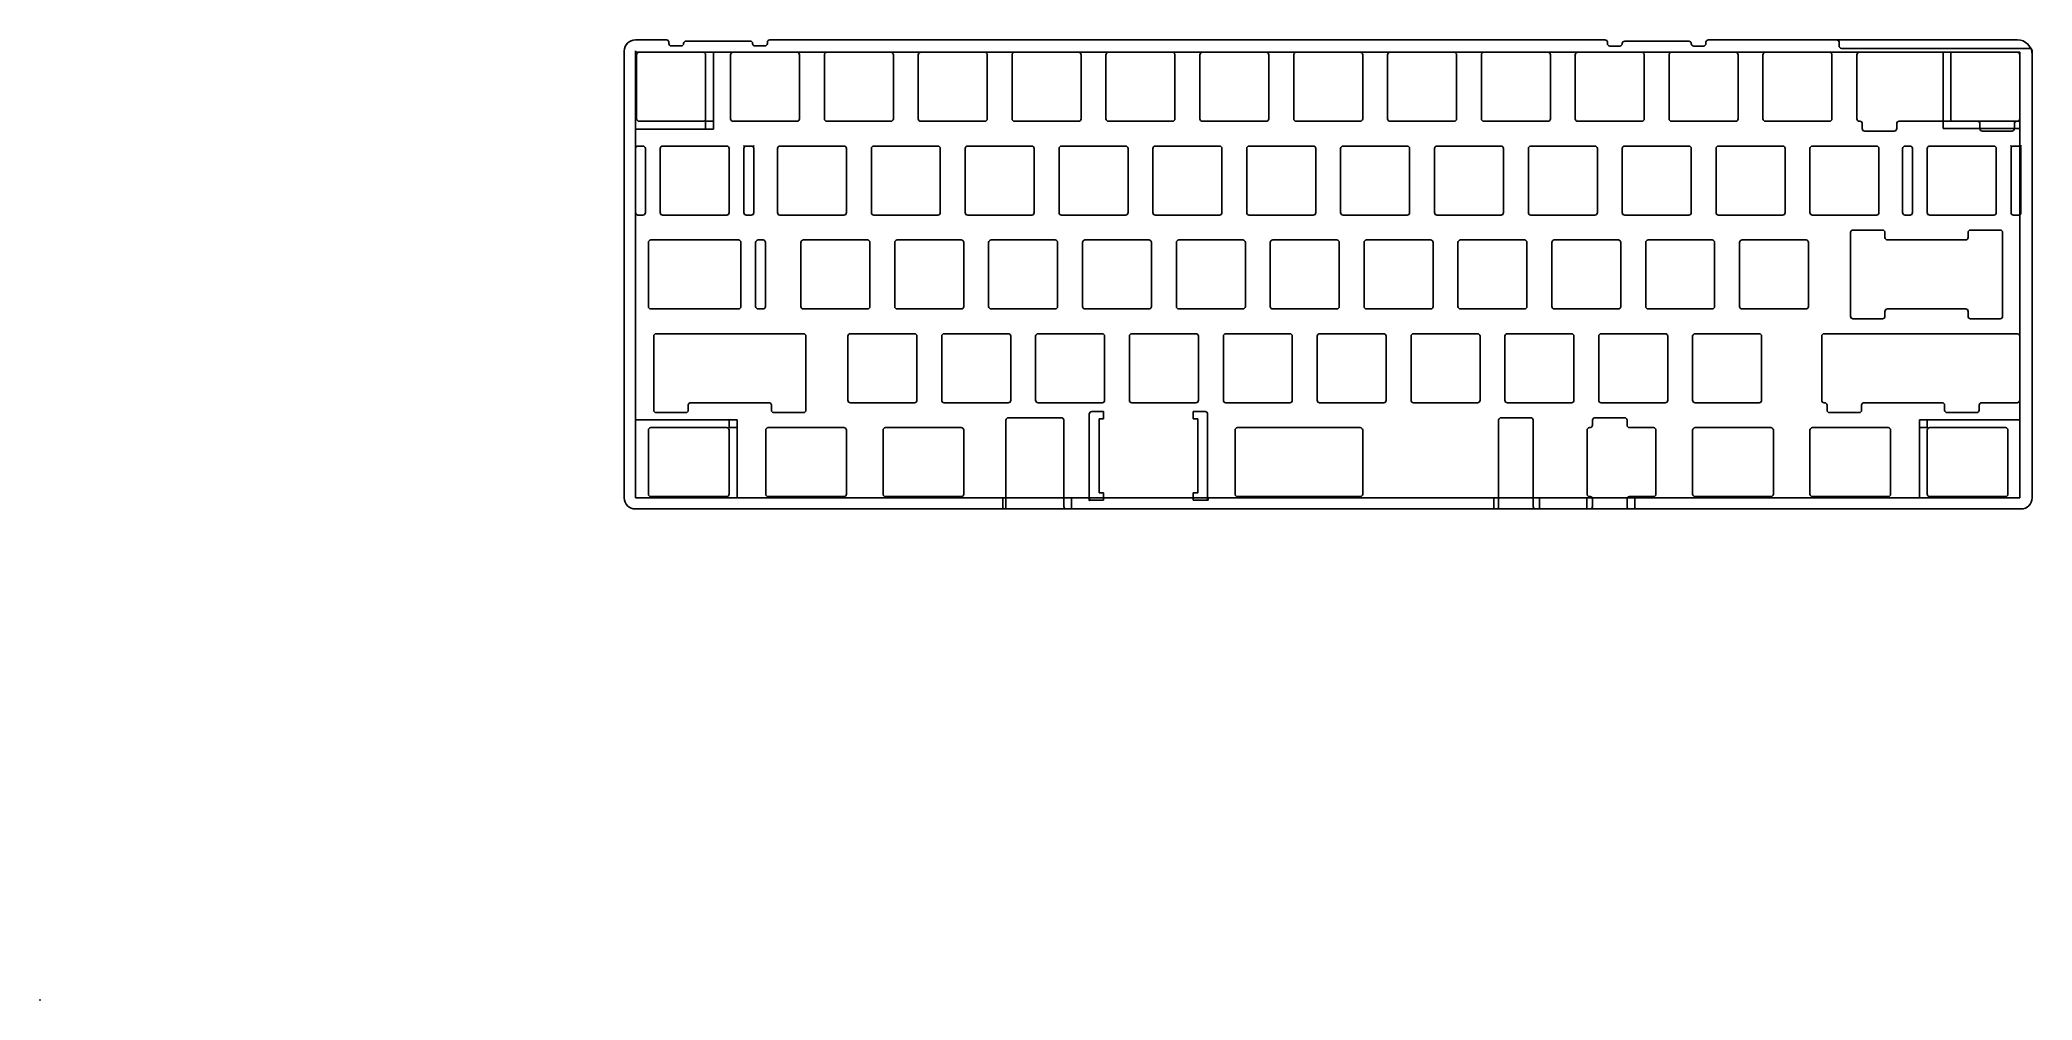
# Model space of a CAD drawing. Header units: centimetres. Extents: x 0 to 40.4, y 0 to 19.5.
import ezdxf

# ---------------------------------------------------------------- set-up
doc = ezdxf.new("R2010")
doc.units = ezdxf.units.CM
doc.header["$MEASUREMENT"] = 0
doc.layers.add('frowner_bakeneko_plate_PLATELESS v1_0', color=7, linetype='Continuous')
doc.layers.add('frowner_bakeneko_plate_PLATELESS v1_Sketch2', color=7, linetype='Continuous')

msp = doc.modelspace()

# ---------------------------------------------------------------- linework, layer by layer
at = {"layer": 'frowner_bakeneko_plate_PLATELESS v1_0'}
for p, q in [((12.086, 19.497), (12.716, 19.497)), ((12.766, 19.447), (12.766, 19.422)), ((14.416, 19.472), (13.116, 19.472)), ((14.766, 19.447), (14.766, 19.422)), ((31.766, 19.497), (14.816, 19.497)), ((31.816, 19.421), (31.816, 19.447)), ((32.116, 19.42), (32.116, 19.421)), ((32.816, 19.47), (32.166, 19.47)), ((32.816, 19.47), (33.466, 19.47)), ((33.516, 19.42), (33.516, 19.421)), ((33.816, 19.421), (33.816, 19.447)), ((36.466, 19.497), (33.866, 19.497)), ((36.516, 19.447), (36.516, 19.374)), ((11.861, 19.272), (11.861, 10.197)), ((12.113, 17.894), (12.113, 19.194)), ((12.163, 19.244), (13.463, 19.244)), ((12.816, 19.372), (13.016, 19.372)), ((13.513, 19.194), (13.513, 17.894)), ((14.018, 17.894), (14.018, 19.194)), ((14.068, 19.244), (15.368, 19.244)), ((14.716, 19.372), (14.516, 19.372)), ((15.418, 19.194), (15.418, 17.894)), ((15.923, 17.894), (15.923, 19.194)), ((15.973, 19.244), (17.273, 19.244)), ((17.323, 19.194), (17.323, 17.894)), ((17.828, 17.894), (17.828, 19.194)), ((17.878, 19.244), (19.178, 19.244)), ((19.228, 19.194), (19.228, 17.894)), ((19.733, 17.894), (19.733, 19.194)), ((19.783, 19.244), (21.083, 19.244)), ((21.133, 19.194), (21.133, 17.894)), ((21.638, 17.894), (21.638, 19.194)), ((21.688, 19.244), (22.988, 19.244)), ((23.038, 19.194), (23.038, 17.894)), ((23.543, 17.894), (23.543, 19.194)), ((23.593, 19.244), (24.893, 19.244)), ((24.943, 19.194), (24.943, 17.894)), ((25.448, 17.894), (25.448, 19.194)), ((25.498, 19.244), (26.798, 19.244)), ((26.848, 19.194), (26.848, 17.894)), ((27.353, 17.894), (27.353, 19.194)), ((27.403, 19.244), (28.703, 19.244)), ((28.753, 19.194), (28.753, 17.894)), ((29.258, 17.894), (29.258, 19.194)), ((29.308, 19.244), (30.608, 19.244)), ((30.658, 19.194), (30.658, 17.894)), ((31.163, 17.894), (31.163, 19.194)), ((31.213, 19.244), (32.513, 19.244)), ((32.066, 19.371), (31.866, 19.371)), ((32.563, 19.194), (32.563, 17.894)), ((33.068, 19.194), (33.068, 17.894)), ((34.418, 19.244), (33.118, 19.244)), ((33.566, 19.371), (33.766, 19.371)), ((34.468, 17.894), (34.468, 19.194)), ((34.973, 17.894), (34.973, 19.194)), ((35.023, 19.244), (36.323, 19.244)), ((36.373, 19.194), (36.373, 17.894)), ((36.566, 19.324), (40.386, 19.324)), ((36.878, 17.894), (36.878, 19.194)), ((36.928, 19.244), (40.133, 19.244)), ((40.183, 19.194), (40.183, 17.894)), ((40.436, 19.272), (40.436, 19.274)), ((40.436, 19.272), (40.436, 10.197)), ((13.463, 17.844), (12.163, 17.844)), ((15.368, 17.844), (14.068, 17.844)), ((17.273, 17.844), (15.973, 17.844)), ((19.178, 17.844), (17.878, 17.844)), ((21.083, 17.844), (19.783, 17.844)), ((22.988, 17.844), (21.688, 17.844)), ((24.893, 17.844), (23.593, 17.844)), ((26.798, 17.844), (25.498, 17.844)), ((28.703, 17.844), (27.403, 17.844)), ((30.608, 17.844), (29.308, 17.844)), ((32.513, 17.844), (31.213, 17.844)), ((33.118, 17.844), (34.418, 17.844)), ((36.323, 17.844), (35.023, 17.844)), ((36.937, 17.844), (36.928, 17.844)), ((36.987, 17.694), (36.987, 17.794)), ((37.687, 17.794), (37.687, 17.694)), ((39.325, 17.844), (37.737, 17.844)), ((39.375, 17.694), (39.375, 17.794)), ((40.075, 17.794), (40.075, 17.694)), ((40.133, 17.844), (40.125, 17.844)), ((37.637, 17.644), (37.037, 17.644)), ((40.025, 17.644), (39.425, 17.644)), ((12.09, 17.289), (12.09, 15.989)), ((12.24, 17.339), (12.14, 17.339)), ((12.29, 15.989), (12.29, 17.289)), ((12.59, 15.989), (12.59, 17.289)), ((12.64, 17.339), (13.94, 17.339)), ((13.99, 17.289), (13.99, 15.989)), ((14.29, 15.989), (14.29, 17.289)), ((14.34, 17.339), (14.44, 17.339)), ((14.49, 17.289), (14.49, 15.989)), ((14.971, 17.289), (14.971, 15.989)), ((16.321, 17.339), (15.021, 17.339)), ((16.371, 15.989), (16.371, 17.289)), ((16.876, 15.989), (16.876, 17.289)), ((16.926, 17.339), (18.226, 17.339)), ((18.276, 17.289), (18.276, 15.989)), ((18.781, 15.989), (18.781, 17.289)), ((18.831, 17.339), (20.131, 17.339)), ((20.181, 17.289), (20.181, 15.989)), ((20.686, 17.289), (20.686, 15.989)), ((22.036, 17.339), (20.736, 17.339)), ((22.086, 15.989), (22.086, 17.289)), ((22.591, 15.989), (22.591, 17.289)), ((22.641, 17.339), (23.941, 17.339)), ((23.991, 17.289), (23.991, 15.989)), ((24.496, 17.289), (24.496, 15.989)), ((25.846, 17.339), (24.546, 17.339)), ((25.896, 15.989), (25.896, 17.289)), ((26.401, 15.989), (26.401, 17.289)), ((26.451, 17.339), (27.751, 17.339)), ((27.801, 17.289), (27.801, 15.989)), ((28.306, 17.289), (28.306, 15.989)), ((29.656, 17.339), (28.356, 17.339)), ((29.706, 15.989), (29.706, 17.289)), ((30.211, 15.989), (30.211, 17.289)), ((30.261, 17.339), (31.561, 17.339)), ((31.611, 17.289), (31.611, 15.989)), ((32.116, 17.289), (32.116, 15.989)), ((33.466, 17.339), (32.166, 17.339)), ((33.516, 15.989), (33.516, 17.289)), ((34.021, 15.989), (34.021, 17.289)), ((34.071, 17.339), (35.371, 17.339)), ((35.421, 17.289), (35.421, 15.989)), ((35.926, 15.989), (35.926, 17.289)), ((35.976, 17.339), (37.276, 17.339)), ((37.326, 17.289), (37.326, 15.989)), ((37.807, 17.289), (37.807, 15.989)), ((37.957, 17.339), (37.857, 17.339)), ((38.007, 15.989), (38.007, 17.289)), ((38.307, 15.989), (38.307, 17.289)), ((38.357, 17.339), (39.657, 17.339)), ((39.707, 17.289), (39.707, 15.989)), ((40.007, 15.989), (40.007, 17.289)), ((40.057, 17.339), (40.157, 17.339)), ((40.207, 17.289), (40.207, 15.989)), ((12.14, 15.939), (12.24, 15.939)), ((13.94, 15.939), (12.64, 15.939)), ((14.44, 15.939), (14.34, 15.939)), ((15.021, 15.939), (16.321, 15.939)), ((18.226, 15.939), (16.926, 15.939)), ((20.131, 15.939), (18.831, 15.939)), ((20.736, 15.939), (22.036, 15.939)), ((23.941, 15.939), (22.641, 15.939)), ((24.546, 15.939), (25.846, 15.939)), ((27.751, 15.939), (26.451, 15.939)), ((28.356, 15.939), (29.656, 15.939)), ((31.561, 15.939), (30.261, 15.939)), ((32.166, 15.939), (33.466, 15.939)), ((35.371, 15.939), (34.071, 15.939)), ((37.276, 15.939), (35.976, 15.939)), ((37.857, 15.939), (37.957, 15.939)), ((39.657, 15.939), (38.357, 15.939)), ((40.157, 15.939), (40.057, 15.939)), ((12.351, 14.084), (12.351, 15.384)), ((12.401, 15.434), (14.178, 15.434)), ((14.228, 15.384), (14.228, 14.084)), ((14.528, 14.084), (14.528, 15.384)), ((14.578, 15.434), (14.678, 15.434)), ((14.728, 15.384), (14.728, 14.084)), ((15.447, 14.084), (15.447, 15.384)), ((15.497, 15.434), (16.797, 15.434)), ((16.847, 15.384), (16.847, 14.084)), ((17.352, 14.084), (17.352, 15.384)), ((17.402, 15.434), (18.702, 15.434)), ((18.752, 15.384), (18.752, 14.084)), ((19.257, 14.084), (19.257, 15.384)), ((19.307, 15.434), (20.607, 15.434)), ((20.657, 15.384), (20.657, 14.084)), ((21.162, 14.084), (21.162, 15.384)), ((21.212, 15.434), (22.512, 15.434)), ((22.562, 15.384), (22.562, 14.084)), ((23.067, 14.084), (23.067, 15.384)), ((23.117, 15.434), (24.417, 15.434)), ((24.467, 15.384), (24.467, 14.084)), ((24.972, 15.384), (24.972, 14.084)), ((26.322, 15.434), (25.022, 15.434)), ((26.372, 14.084), (26.372, 15.384)), ((26.877, 15.384), (26.877, 14.084)), ((28.227, 15.434), (26.927, 15.434)), ((28.277, 14.084), (28.277, 15.384)), ((28.782, 14.084), (28.782, 15.384)), ((28.832, 15.434), (30.132, 15.434)), ((30.182, 15.384), (30.182, 14.084)), ((30.687, 14.084), (30.687, 15.384)), ((30.737, 15.434), (32.037, 15.434)), ((32.087, 15.384), (32.087, 14.084)), ((32.592, 14.084), (32.592, 15.384)), ((32.642, 15.434), (33.942, 15.434)), ((33.992, 15.384), (33.992, 14.084)), ((34.497, 14.084), (34.497, 15.384)), ((34.547, 15.434), (35.847, 15.434)), ((35.897, 15.384), (35.897, 14.084)), ((36.749, 13.884), (36.749, 15.584)), ((36.799, 15.634), (37.399, 15.634)), ((37.449, 15.584), (37.449, 15.484)), ((37.499, 15.434), (39.086, 15.434)), ((39.136, 15.484), (39.136, 15.584)), ((39.186, 15.634), (39.786, 15.634)), ((39.836, 15.584), (39.836, 13.884)), ((14.178, 14.034), (12.401, 14.034)), ((14.678, 14.034), (14.578, 14.034)), ((16.797, 14.034), (15.497, 14.034)), ((18.702, 14.034), (17.402, 14.034)), ((20.607, 14.034), (19.307, 14.034)), ((22.512, 14.034), (21.212, 14.034)), ((24.417, 14.034), (23.117, 14.034)), ((25.022, 14.034), (26.322, 14.034)), ((26.927, 14.034), (28.227, 14.034)), ((30.132, 14.034), (28.832, 14.034)), ((32.037, 14.034), (30.737, 14.034)), ((33.942, 14.034), (32.642, 14.034)), ((35.847, 14.034), (34.547, 14.034)), ((37.399, 13.834), (36.799, 13.834)), ((37.449, 13.984), (37.449, 13.884)), ((39.086, 14.034), (37.499, 14.034)), ((39.136, 13.884), (39.136, 13.984)), ((39.786, 13.834), (39.186, 13.834)), ((12.46, 13.479), (12.46, 11.979)), ((15.498, 13.529), (12.51, 13.529)), ((15.548, 11.979), (15.548, 13.479)), ((16.4, 12.179), (16.4, 13.479)), ((16.45, 13.529), (17.75, 13.529)), ((17.8, 13.479), (17.8, 12.179)), ((18.305, 13.479), (18.305, 12.179)), ((19.655, 13.529), (18.355, 13.529)), ((19.705, 12.179), (19.705, 13.479)), ((20.21, 12.179), (20.21, 13.479)), ((20.26, 13.529), (21.56, 13.529)), ((21.61, 13.479), (21.61, 12.179)), ((22.115, 12.179), (22.115, 13.479)), ((22.165, 13.529), (23.465, 13.529)), ((23.515, 13.479), (23.515, 12.179)), ((24.02, 12.179), (24.02, 13.479)), ((24.07, 13.529), (25.37, 13.529)), ((25.42, 13.479), (25.42, 12.179)), ((25.925, 12.179), (25.925, 13.479)), ((25.975, 13.529), (27.275, 13.529)), ((27.325, 13.479), (27.325, 12.179)), ((27.83, 13.479), (27.83, 12.179)), ((29.18, 13.529), (27.88, 13.529)), ((29.23, 12.179), (29.23, 13.479)), ((29.735, 12.179), (29.735, 13.479)), ((29.785, 13.529), (31.085, 13.529)), ((31.135, 13.479), (31.135, 12.179)), ((31.64, 12.179), (31.64, 13.479)), ((31.69, 13.529), (32.99, 13.529)), ((33.04, 13.479), (33.04, 12.179)), ((33.545, 13.479), (33.545, 12.179)), ((34.895, 13.529), (33.595, 13.529)), ((34.945, 12.179), (34.945, 13.479)), ((36.164, 12.179), (36.164, 13.479)), ((36.214, 13.529), (40.133, 13.529)), ((40.183, 13.479), (40.183, 12.179)), ((12.51, 11.929), (13.11, 11.929)), ((13.16, 11.979), (13.16, 12.079)), ((13.21, 12.129), (14.798, 12.129)), ((14.848, 12.079), (14.848, 11.979)), ((14.898, 11.929), (15.498, 11.929)), ((17.75, 12.129), (16.45, 12.129)), ((18.355, 12.129), (19.655, 12.129)), ((19.608, 10.374), (19.608, 11.774)), ((20.733, 11.824), (19.658, 11.824)), ((21.56, 12.129), (20.26, 12.129)), ((20.783, 10.374), (20.783, 11.774)), ((21.3, 11.9), (21.3, 11.8)), ((21.3, 11.8), (21.3, 10.3)), ((21.5, 11.95), (21.35, 11.95)), ((21.5, 11.95), (21.55, 11.95)), ((21.55, 11.8), (21.5, 11.8)), ((21.5, 10.3), (21.5, 11.8)), ((21.5, 10.3), (21.5, 11.8)), ((21.55, 11.95), (21.59, 11.95)), ((21.59, 11.8), (21.55, 11.8)), ((21.55, 11.8), (21.55, 11.8)), ((21.59, 11.95), (21.59, 11.8)), ((23.465, 12.129), (22.165, 12.129)), ((23.41, 11.95), (23.41, 11.8)), ((23.45, 11.95), (23.41, 11.95)), ((23.41, 11.8), (23.45, 11.8)), ((23.5, 11.95), (23.45, 11.95)), ((23.45, 11.8), (23.5, 11.8)), ((23.5, 11.95), (23.65, 11.95)), ((23.5, 10.3), (23.5, 11.8)), ((23.5, 11.8), (23.5, 10.3)), ((23.7, 11.9), (23.7, 11.8)), ((23.7, 11.8), (23.7, 10.3)), ((25.37, 12.129), (24.07, 12.129)), ((27.275, 12.129), (25.975, 12.129)), ((27.88, 12.129), (29.18, 12.129)), ((29.608, 10.374), (29.608, 11.774)), ((30.258, 11.824), (29.658, 11.824)), ((31.085, 12.129), (29.785, 12.129)), ((30.308, 10.374), (30.308, 11.774)), ((31.513, 11.674), (31.513, 11.774)), ((32.163, 11.824), (31.563, 11.824)), ((32.99, 12.129), (31.69, 12.129)), ((32.213, 11.674), (32.213, 11.774)), ((33.595, 12.129), (34.895, 12.129)), ((36.223, 12.129), (36.214, 12.129)), ((36.273, 11.979), (36.273, 12.079)), ((36.923, 11.929), (36.323, 11.929)), ((36.973, 12.079), (36.973, 11.979)), ((38.61, 12.129), (37.023, 12.129)), ((38.66, 11.979), (38.66, 12.079)), ((39.31, 11.929), (38.71, 11.929)), ((39.36, 12.079), (39.36, 11.979)), ((40.133, 12.129), (39.41, 12.129)), ((12.351, 10.274), (12.351, 11.574)), ((12.401, 11.624), (13.94, 11.624)), ((13.99, 11.574), (13.99, 10.274)), ((14.733, 10.274), (14.733, 11.574)), ((14.783, 11.624), (16.321, 11.624)), ((16.371, 11.574), (16.371, 10.274)), ((17.114, 10.274), (17.114, 11.574)), ((17.164, 11.624), (18.702, 11.624)), ((18.752, 11.574), (18.752, 10.274)), ((24.258, 10.274), (24.258, 11.574)), ((24.308, 11.624), (26.798, 11.624)), ((26.848, 11.574), (26.848, 10.274)), ((31.401, 11.574), (31.401, 10.274)), ((31.451, 11.624), (31.463, 11.624)), ((32.263, 11.624), (32.751, 11.624)), ((32.801, 11.574), (32.801, 10.274)), ((33.545, 10.274), (33.545, 11.574)), ((33.595, 11.624), (35.133, 11.624)), ((35.183, 11.574), (35.183, 10.274)), ((35.926, 11.574), (35.926, 10.274)), ((37.514, 11.624), (35.976, 11.624)), ((37.564, 10.274), (37.564, 11.574)), ((38.307, 10.274), (38.307, 11.574)), ((38.357, 11.624), (39.895, 11.624)), ((39.945, 11.574), (39.945, 10.274)), ((13.94, 10.224), (12.401, 10.224)), ((16.321, 10.224), (14.783, 10.224)), ((18.702, 10.224), (17.164, 10.224)), ((19.608, 10.374), (19.608, 10.022)), ((20.783, 10.374), (20.783, 10.022)), ((21.3, 10.2), (21.3, 10.3)), ((21.5, 10.15), (21.35, 10.15)), ((21.55, 10.3), (21.5, 10.3)), ((21.5, 10.15), (21.55, 10.15)), ((21.55, 10.3), (21.59, 10.3)), ((21.59, 10.15), (21.55, 10.15)), ((21.59, 10.3), (21.59, 10.15)), ((23.45, 10.3), (23.41, 10.3)), ((23.41, 10.3), (23.41, 10.15)), ((23.41, 10.15), (23.45, 10.15)), ((23.5, 10.3), (23.45, 10.3)), ((23.5, 10.15), (23.45, 10.15)), ((23.5, 10.15), (23.65, 10.15)), ((23.7, 10.2), (23.7, 10.3)), ((26.798, 10.224), (24.308, 10.224)), ((29.608, 10.374), (29.608, 10.022)), ((30.308, 10.374), (30.308, 10.022)), ((31.451, 10.224), (31.463, 10.224)), ((31.513, 10.174), (31.513, 10.022)), ((32.213, 10.022), (32.213, 10.174)), ((32.263, 10.224), (32.751, 10.224)), ((35.133, 10.224), (33.595, 10.224)), ((35.976, 10.224), (37.514, 10.224)), ((39.895, 10.224), (38.357, 10.224)), ((12.086, 9.972), (19.558, 9.972)), ((20.833, 9.972), (29.558, 9.972)), ((30.358, 9.972), (31.351, 9.972)), ((31.351, 9.972), (31.463, 9.972)), ((32.263, 9.972), (32.851, 9.972)), ((32.851, 9.972), (40.211, 9.972))]:
    msp.add_line(p, q, dxfattribs=at)
for centre, radius, start, end in [((12.086, 19.272), 0.225, 90, 180), ((12.716, 19.447), 0.05, 0, 90), ((12.816, 19.422), 0.05, 180, 270), ((13.016, 19.422), 0.05, 270, 0), ((13.116, 19.422), 0.05, 90, 180), ((14.416, 19.422), 0.05, 0, 90), ((14.516, 19.422), 0.05, 180, 270), ((14.716, 19.422), 0.05, 270, 0), ((14.816, 19.447), 0.05, 90, 180), ((31.766, 19.447), 0.05, 360, 90), ((31.866, 19.421), 0.05, 180, 270), ((32.066, 19.421), 0.05, 270, 0), ((32.166, 19.42), 0.05, 90, 180), ((33.466, 19.42), 0.05, 360, 90), ((33.566, 19.421), 0.05, 180, 270), ((33.766, 19.421), 0.05, 270, 0), ((33.866, 19.447), 0.05, 90, 180), ((36.466, 19.447), 0.05, 360, 90), ((33.118, 19.194), 0.05, 90, 180), ((34.418, 19.194), 0.05, 0, 90), ((36.566, 19.374), 0.05, 180, 270), ((40.386, 19.274), 0.05, 360, 90), ((33.118, 17.894), 0.05, 180, 270), ((34.418, 17.894), 0.05, 270, 360), ((36.937, 17.794), 0.05, 0, 90), ((37.737, 17.794), 0.05, 90, 180), ((39.325, 17.794), 0.05, 360, 90), ((40.125, 17.794), 0.05, 90, 180), ((12.14, 17.289), 0.05, 90, 180), ((12.24, 17.289), 0.05, 0, 90), ((14.34, 17.289), 0.05, 90, 180), ((14.44, 17.289), 0.05, 0, 90), ((15.021, 17.289), 0.05, 90, 180), ((16.321, 17.289), 0.05, 360, 90), ((20.736, 17.289), 0.05, 90, 180), ((22.036, 17.289), 0.05, 360, 90), ((24.546, 17.289), 0.05, 90, 180), ((25.846, 17.289), 0.05, 360, 90), ((28.356, 17.289), 0.05, 90, 180), ((29.656, 17.289), 0.05, 360, 90), ((32.166, 17.289), 0.05, 90, 180), ((33.466, 17.289), 0.05, 0, 90), ((37.857, 17.289), 0.05, 90, 180), ((37.957, 17.289), 0.05, 360, 90), ((40.057, 17.289), 0.05, 90, 180), ((40.157, 17.289), 0.05, 360, 90), ((12.14, 15.989), 0.05, 180, 270), ((12.24, 15.989), 0.05, 270, 360), ((14.34, 15.989), 0.05, 180, 270), ((14.44, 15.989), 0.05, 270, 360), ((15.021, 15.989), 0.05, 180, 270), ((16.321, 15.989), 0.05, 270, 360), ((20.736, 15.989), 0.05, 180, 270), ((22.036, 15.989), 0.05, 270, 360), ((24.546, 15.989), 0.05, 180, 270), ((25.846, 15.989), 0.05, 270, 360), ((28.356, 15.989), 0.05, 180, 270), ((29.656, 15.989), 0.05, 270, 0), ((32.166, 15.989), 0.05, 180, 270), ((33.466, 15.989), 0.05, 270, 0), ((37.857, 15.989), 0.05, 180, 270), ((37.957, 15.989), 0.05, 270, 0), ((40.057, 15.989), 0.05, 180, 270), ((40.157, 15.989), 0.05, 270, 0), ((14.578, 15.384), 0.05, 90, 180), ((14.678, 15.384), 0.05, 0, 90), ((25.022, 15.384), 0.05, 90, 180), ((26.322, 15.384), 0.05, 360, 90), ((26.927, 15.384), 0.05, 90, 180), ((28.227, 15.384), 0.05, 360, 90), ((37.499, 15.484), 0.05, 180, 270), ((39.086, 15.484), 0.05, 270, 0), ((14.578, 14.084), 0.05, 180, 270), ((14.678, 14.084), 0.05, 270, 360), ((25.022, 14.084), 0.05, 180, 270), ((26.322, 14.084), 0.05, 270, 360), ((26.927, 14.084), 0.05, 180, 270), ((28.227, 14.084), 0.05, 270, 360), ((37.499, 13.984), 0.05, 90, 180), ((39.086, 13.984), 0.05, 0, 90), ((12.51, 13.479), 0.05, 90, 180), ((15.498, 13.479), 0.05, 0, 90), ((18.355, 13.479), 0.05, 90, 180), ((19.655, 13.479), 0.05, 0, 90), ((27.88, 13.479), 0.05, 90, 180), ((29.18, 13.479), 0.05, 0, 90), ((33.595, 13.479), 0.05, 90, 180), ((34.895, 13.479), 0.05, 0, 90), ((18.355, 12.179), 0.05, 180, 270), ((19.655, 12.179), 0.05, 270, 0), ((27.88, 12.179), 0.05, 180, 270), ((29.18, 12.179), 0.05, 270, 360), ((33.595, 12.179), 0.05, 180, 270), ((34.895, 12.179), 0.05, 270, 0), ((12.51, 11.979), 0.05, 180, 270), ((13.11, 11.979), 0.05, 270, 0), ((14.898, 11.979), 0.05, 180, 270), ((15.498, 11.979), 0.05, 270, 0), ((19.658, 11.774), 0.05, 90, 180), ((20.733, 11.774), 0.05, 0, 90), ((21.35, 11.9), 0.05, 90, 180), ((23.65, 11.9), 0.05, 360, 90), ((29.658, 11.774), 0.05, 90, 180), ((30.258, 11.774), 0.05, 0, 90), ((31.563, 11.774), 0.05, 90, 180), ((32.163, 11.774), 0.05, 0, 90), ((36.223, 12.079), 0.05, 0, 90), ((37.023, 12.079), 0.05, 90, 180), ((38.61, 12.079), 0.05, 0, 90), ((39.41, 12.079), 0.05, 90, 180), ((31.451, 11.574), 0.05, 90, 180), ((31.463, 11.674), 0.05, 270, 0), ((32.263, 11.674), 0.05, 180, 270), ((32.751, 11.574), 0.05, 0, 90), ((35.976, 11.574), 0.05, 90, 180), ((37.514, 11.574), 0.05, 0, 90), ((12.086, 10.197), 0.225, 180, 270), ((21.35, 10.2), 0.05, 180, 270), ((23.65, 10.2), 0.05, 270, 0), ((31.451, 10.274), 0.05, 180, 270), ((31.463, 10.174), 0.05, 360, 90), ((32.263, 10.174), 0.05, 90, 180), ((32.751, 10.274), 0.05, 270, 0), ((35.976, 10.274), 0.05, 180, 270), ((37.514, 10.274), 0.05, 270, 0), ((40.211, 10.197), 0.225, 270, 0), ((19.558, 10.022), 0.05, 270, 0), ((20.833, 10.022), 0.05, 180, 270), ((29.558, 10.022), 0.05, 270, 0), ((30.358, 10.022), 0.05, 180, 270), ((31.463, 10.022), 0.05, 270, 0), ((32.263, 10.022), 0.05, 180, 270)]:
    msp.add_arc(centre, radius, start, end, dxfattribs=at)
at = {"layer": 'frowner_bakeneko_plate_PLATELESS v1_0', "extrusion": (0, 0, -1)}
for centre, start, end in [((-12.163, 19.194), 0, 90), ((-13.463, 19.194), 90, 180), ((-14.068, 19.194), 0, 90), ((-15.368, 19.194), 90, 180), ((-15.973, 19.194), 0, 90), ((-17.273, 19.194), 90, 180), ((-17.878, 19.194), 360, 90), ((-19.178, 19.194), 90, 180), ((-19.783, 19.194), 360, 90), ((-21.083, 19.194), 90, 180), ((-21.688, 19.194), 360, 90), ((-22.988, 19.194), 90, 180), ((-23.593, 19.194), 360, 90), ((-24.893, 19.194), 90, 180), ((-25.498, 19.194), 0, 90), ((-26.798, 19.194), 90, 180), ((-27.403, 19.194), 0, 90), ((-28.703, 19.194), 90, 180), ((-29.308, 19.194), 0, 90), ((-30.608, 19.194), 90, 180), ((-31.213, 19.194), 0, 90), ((-32.513, 19.194), 90, 180), ((-35.023, 19.194), 0, 90), ((-36.323, 19.194), 90, 180), ((-36.928, 19.194), 0, 90), ((-40.133, 19.194), 90, 180), ((-12.163, 17.894), 270, 360), ((-13.463, 17.894), 180, 270), ((-14.068, 17.894), 270, 0), ((-15.368, 17.894), 180, 270), ((-15.973, 17.894), 270, 0), ((-17.273, 17.894), 180, 270), ((-17.878, 17.894), 270, 360), ((-19.178, 17.894), 180, 270), ((-19.783, 17.894), 270, 360), ((-21.083, 17.894), 180, 270), ((-21.688, 17.894), 270, 360), ((-22.988, 17.894), 180, 270), ((-23.593, 17.894), 270, 360), ((-24.893, 17.894), 180, 270), ((-25.498, 17.894), 270, 0), ((-26.798, 17.894), 180, 270), ((-27.403, 17.894), 270, 0), ((-28.703, 17.894), 180, 270), ((-29.308, 17.894), 270, 0), ((-30.608, 17.894), 180, 270), ((-31.213, 17.894), 270, 0), ((-32.513, 17.894), 180, 270), ((-35.023, 17.894), 270, 360), ((-36.323, 17.894), 180, 270), ((-36.928, 17.894), 270, 360), ((-40.133, 17.894), 180, 270), ((-37.037, 17.694), 270, 0), ((-37.637, 17.694), 180, 270), ((-39.425, 17.694), 270, 0), ((-40.025, 17.694), 180, 270), ((-12.64, 17.289), 0, 90), ((-13.94, 17.289), 90, 180), ((-16.926, 17.289), 360, 90), ((-18.226, 17.289), 90, 180), ((-18.831, 17.289), 360, 90), ((-20.131, 17.289), 90, 180), ((-22.641, 17.289), 360, 90), ((-23.941, 17.289), 90, 180), ((-26.451, 17.289), 360, 90), ((-27.751, 17.289), 90, 180), ((-30.261, 17.289), 0, 90), ((-31.561, 17.289), 90, 180), ((-34.071, 17.289), 360, 90), ((-35.371, 17.289), 90, 180), ((-35.976, 17.289), 360, 90), ((-37.276, 17.289), 90, 180), ((-38.357, 17.289), 360, 90), ((-39.657, 17.289), 90, 180), ((-12.64, 15.989), 270, 0), ((-13.94, 15.989), 180, 270), ((-16.926, 15.989), 270, 0), ((-18.226, 15.989), 180, 270), ((-18.831, 15.989), 270, 360), ((-20.131, 15.989), 180, 270), ((-22.641, 15.989), 270, 360), ((-23.941, 15.989), 180, 270), ((-26.451, 15.989), 270, 360), ((-27.751, 15.989), 180, 270), ((-30.261, 15.989), 270, 360), ((-31.561, 15.989), 180, 270), ((-34.071, 15.989), 270, 0), ((-35.371, 15.989), 180, 270), ((-35.976, 15.989), 270, 0), ((-37.276, 15.989), 180, 270), ((-38.357, 15.989), 270, 360), ((-39.657, 15.989), 180, 270), ((-12.401, 15.384), 0, 90), ((-14.178, 15.384), 90, 180), ((-15.497, 15.384), 360, 90), ((-16.797, 15.384), 90, 180), ((-17.402, 15.384), 360, 90), ((-18.702, 15.384), 90, 180), ((-19.307, 15.384), 360, 90), ((-20.607, 15.384), 90, 180), ((-21.212, 15.384), 360, 90), ((-22.512, 15.384), 90, 180), ((-23.117, 15.384), 360, 90), ((-24.417, 15.384), 90, 180), ((-28.832, 15.384), 360, 90), ((-30.132, 15.384), 90, 180), ((-30.737, 15.384), 360, 90), ((-32.037, 15.384), 90, 180), ((-32.642, 15.384), 0, 90), ((-33.942, 15.384), 90, 180), ((-34.547, 15.384), 0, 90), ((-35.847, 15.384), 90, 180), ((-36.799, 15.584), 0, 90), ((-37.399, 15.584), 90, 180), ((-39.186, 15.584), 360, 90), ((-39.786, 15.584), 90, 180), ((-12.401, 14.084), 270, 360), ((-14.178, 14.084), 180, 270), ((-15.497, 14.084), 270, 0), ((-16.797, 14.084), 180, 270), ((-17.402, 14.084), 270, 360), ((-18.702, 14.084), 180, 270), ((-19.307, 14.084), 270, 360), ((-20.607, 14.084), 180, 270), ((-21.212, 14.084), 270, 360), ((-22.512, 14.084), 180, 270), ((-23.117, 14.084), 270, 0), ((-24.417, 14.084), 180, 270), ((-28.832, 14.084), 270, 360), ((-30.132, 14.084), 180, 270), ((-30.737, 14.084), 270, 360), ((-32.037, 14.084), 180, 270), ((-32.642, 14.084), 270, 360), ((-33.942, 14.084), 180, 270), ((-34.547, 14.084), 270, 360), ((-35.847, 14.084), 180, 270), ((-36.799, 13.884), 270, 360), ((-37.399, 13.884), 180, 270), ((-39.186, 13.884), 270, 360), ((-39.786, 13.884), 180, 270), ((-16.45, 13.479), 0, 90), ((-17.75, 13.479), 90, 180), ((-20.26, 13.479), 0, 90), ((-21.56, 13.479), 90, 180), ((-22.165, 13.479), 0, 90), ((-23.465, 13.479), 90, 180), ((-24.07, 13.479), 0, 90), ((-25.37, 13.479), 90, 180), ((-25.975, 13.479), 0, 90), ((-27.275, 13.479), 90, 180), ((-29.785, 13.479), 0, 90), ((-31.085, 13.479), 90, 180), ((-31.69, 13.479), 0, 90), ((-32.99, 13.479), 90, 180), ((-36.214, 13.479), 0, 90), ((-40.133, 13.479), 90, 180), ((-16.45, 12.179), 270, 0), ((-17.75, 12.179), 180, 270), ((-20.26, 12.179), 270, 360), ((-21.56, 12.179), 180, 270), ((-22.165, 12.179), 270, 0), ((-23.465, 12.179), 180, 270), ((-24.07, 12.179), 270, 0), ((-25.37, 12.179), 180, 270), ((-25.975, 12.179), 270, 0), ((-27.275, 12.179), 180, 270), ((-29.785, 12.179), 270, 360), ((-31.085, 12.179), 180, 270), ((-31.69, 12.179), 270, 0), ((-32.99, 12.179), 180, 270), ((-36.214, 12.179), 270, 360), ((-40.133, 12.179), 180, 270), ((-13.21, 12.079), 0, 90), ((-14.798, 12.079), 90, 180), ((-36.323, 11.979), 270, 360), ((-36.923, 11.979), 180, 270), ((-38.71, 11.979), 270, 0), ((-39.31, 11.979), 180, 270), ((-12.401, 11.574), 0, 90), ((-13.94, 11.574), 90, 180), ((-14.783, 11.574), 360, 90), ((-16.321, 11.574), 90, 180), ((-17.164, 11.574), 360, 90), ((-18.702, 11.574), 90, 180), ((-24.308, 11.574), 360, 90), ((-26.798, 11.574), 90, 180), ((-33.595, 11.574), 360, 90), ((-35.133, 11.574), 90, 180), ((-38.357, 11.574), 0, 90), ((-39.895, 11.574), 90, 180), ((-12.401, 10.274), 270, 0), ((-13.94, 10.274), 180, 270), ((-14.783, 10.274), 270, 0), ((-16.321, 10.274), 180, 270), ((-17.164, 10.274), 270, 360), ((-18.702, 10.274), 180, 270), ((-24.308, 10.274), 270, 360), ((-26.798, 10.274), 180, 270), ((-33.595, 10.274), 270, 0), ((-35.133, 10.274), 180, 270), ((-38.357, 10.274), 270, 360), ((-39.895, 10.274), 180, 270)]:
    msp.add_arc(centre, 0.05, start, end, dxfattribs=at)
at = {"layer": 'frowner_bakeneko_plate_PLATELESS v1_0'}
for p in [(14.29, 17.339), (14.49, 17.339), (40.007, 17.339), (40.207, 17.339), (21.3, 10.15)]:
    msp.add_point(p, dxfattribs=at)
at = {"layer": 'frowner_bakeneko_plate_PLATELESS v1_Sketch2'}
for p, q in [((12.716, 19.497, 0.16), (12.086, 19.497, 0.16)), ((12.766, 19.422, 0.16), (12.766, 19.447, 0.16)), ((14.416, 19.472, 0.16), (13.116, 19.472, 0.16)), ((14.766, 19.447, 0.16), (14.766, 19.422, 0.16)), ((31.766, 19.497, 0.16), (14.816, 19.497, 0.16)), ((31.816, 19.421, 0.16), (31.816, 19.447, 0.16)), ((32.116, 19.42, 0.16), (32.116, 19.421, 0.16)), ((33.466, 19.47, 0.16), (32.166, 19.47, 0.16)), ((33.516, 19.421, 0.16), (33.516, 19.42, 0.16)), ((33.816, 19.447, 0.16), (33.816, 19.421, 0.16)), ((40.136, 19.497, 0.16), (33.866, 19.497, 0.16)), ((11.861, 19.272, 0.16), (11.861, 10.197, 0.16)), ((12.086, 19.272, 0.16), (12.086, 10.197, 0.16)), ((12.086, 17.684, 0.16), (12.086, 19.245, 0.16)), ((40.185, 19.245, 0.16), (12.086, 19.245, 0.16)), ((12.086, 19.245, 0.16), (13.673, 19.245, 0.16)), ((12.086, 19.245, 0.16), (12.086, 10.197, 0.16)), ((12.113, 17.894, 0.16), (12.113, 19.194, 0.16)), ((12.163, 19.244, 0.16), (13.463, 19.244, 0.16)), ((13.016, 19.372, 0.16), (12.816, 19.372, 0.16)), ((13.763, 19.245, 0.16), (13.513, 19.245, 0.16)), ((13.513, 19.194, 0.16), (13.513, 17.894, 0.16)), ((13.673, 19.245, 0.16), (13.673, 17.684, 0.16)), ((14.018, 17.894, 0.16), (14.018, 19.194, 0.16)), ((14.068, 19.244, 0.16), (15.368, 19.244, 0.16)), ((14.716, 19.372, 0.16), (14.516, 19.372, 0.16)), ((15.418, 19.194, 0.16), (15.418, 17.894, 0.16)), ((15.923, 17.894, 0.16), (15.923, 19.194, 0.16)), ((15.973, 19.244, 0.16), (17.273, 19.244, 0.16)), ((17.323, 19.194, 0.16), (17.323, 17.894, 0.16)), ((17.828, 17.894, 0.16), (17.828, 19.194, 0.16)), ((17.878, 19.244, 0.16), (19.178, 19.244, 0.16)), ((19.228, 19.194, 0.16), (19.228, 17.894, 0.16)), ((19.733, 17.894, 0.16), (19.733, 19.194, 0.16)), ((19.783, 19.244, 0.16), (21.083, 19.244, 0.16)), ((21.133, 19.194, 0.16), (21.133, 17.894, 0.16)), ((21.638, 17.894, 0.16), (21.638, 19.194, 0.16)), ((21.688, 19.244, 0.16), (22.988, 19.244, 0.16)), ((23.038, 19.194, 0.16), (23.038, 17.894, 0.16)), ((23.543, 17.894, 0.16), (23.543, 19.194, 0.16)), ((23.593, 19.244, 0.16), (24.893, 19.244, 0.16)), ((24.943, 19.194, 0.16), (24.943, 17.894, 0.16)), ((25.448, 17.894, 0.16), (25.448, 19.194, 0.16)), ((25.498, 19.244, 0.16), (26.798, 19.244, 0.16)), ((26.848, 19.194, 0.16), (26.848, 17.894, 0.16)), ((27.353, 17.894, 0.16), (27.353, 19.194, 0.16)), ((27.403, 19.244, 0.16), (28.703, 19.244, 0.16)), ((28.753, 19.194, 0.16), (28.753, 17.894, 0.16)), ((29.258, 17.894, 0.16), (29.258, 19.194, 0.16)), ((29.308, 19.244, 0.16), (30.608, 19.244, 0.16)), ((30.658, 19.194, 0.16), (30.658, 17.894, 0.16)), ((31.163, 17.894, 0.16), (31.163, 19.194, 0.16)), ((31.213, 19.244, 0.16), (32.513, 19.244, 0.16)), ((32.066, 19.371, 0.16), (31.866, 19.371, 0.16)), ((32.563, 19.194, 0.16), (32.563, 17.894, 0.16)), ((33.068, 17.894, 0.16), (33.068, 19.194, 0.16)), ((33.118, 19.244, 0.16), (34.418, 19.244, 0.16)), ((33.766, 19.371, 0.16), (33.566, 19.371, 0.16)), ((34.468, 19.194, 0.16), (34.468, 17.894, 0.16)), ((34.973, 17.894, 0.16), (34.973, 19.194, 0.16)), ((35.023, 19.244, 0.16), (36.323, 19.244, 0.16)), ((36.373, 19.194, 0.16), (36.373, 17.894, 0.16)), ((36.878, 17.894, 0.16), (36.878, 19.194, 0.16)), ((36.928, 19.244, 0.16), (40.133, 19.244, 0.16)), ((38.633, 19.244, 0.16), (38.633, 17.844, 0.16)), ((38.783, 19.244, 0.16), (38.633, 19.244, 0.16)), ((38.783, 19.244, 0.16), (40.185, 19.244, 0.16)), ((38.783, 17.844, 0.16), (38.783, 19.244, 0.16)), ((38.783, 17.844, 0.16), (38.783, 19.244, 0.16)), ((40.183, 19.194, 0.16), (40.183, 17.894, 0.16)), ((40.185, 10.197, 0.16), (40.185, 19.245, 0.16)), ((40.185, 19.244, 0.16), (40.185, 17.844, 0.16)), ((40.436, 10.197, 0.16), (40.436, 19.197, 0.16)), ((13.463, 17.844, 0.16), (12.163, 17.844, 0.16)), ((13.513, 17.844, 0.16), (13.513, 17.684, 0.16)), ((13.513, 17.844, 0.16), (13.673, 17.844, 0.16)), ((15.368, 17.844, 0.16), (14.068, 17.844, 0.16)), ((17.273, 17.844, 0.16), (15.973, 17.844, 0.16)), ((19.178, 17.844, 0.16), (17.878, 17.844, 0.16)), ((21.083, 17.844, 0.16), (19.783, 17.844, 0.16)), ((22.988, 17.844, 0.16), (21.688, 17.844, 0.16)), ((24.893, 17.844, 0.16), (23.593, 17.844, 0.16)), ((26.798, 17.844, 0.16), (25.498, 17.844, 0.16)), ((28.703, 17.844, 0.16), (27.403, 17.844, 0.16)), ((30.608, 17.844, 0.16), (29.308, 17.844, 0.16)), ((32.513, 17.844, 0.16), (31.213, 17.844, 0.16)), ((34.418, 17.844, 0.16), (33.118, 17.844, 0.16)), ((36.323, 17.844, 0.16), (35.023, 17.844, 0.16)), ((36.937, 17.844, 0.16), (36.928, 17.844, 0.16)), ((36.987, 17.694, 0.16), (36.987, 17.794, 0.16)), ((37.687, 17.794, 0.16), (37.687, 17.694, 0.16)), ((39.325, 17.844, 0.16), (37.737, 17.844, 0.16)), ((38.633, 17.694, 0.16), (38.633, 17.844, 0.16)), ((38.633, 17.844, 0.16), (40.185, 17.844, 0.16)), ((38.633, 17.844, 0.16), (38.633, 17.694, 0.16)), ((38.633, 17.844, 0.16), (38.783, 17.844, 0.16)), ((40.185, 17.844, 0.16), (38.783, 17.844, 0.16)), ((39.375, 17.694, 0.16), (39.375, 17.794, 0.16)), ((40.075, 17.794, 0.16), (40.075, 17.694, 0.16)), ((40.133, 17.844, 0.16), (40.125, 17.844, 0.16)), ((40.185, 17.844, 0.16), (40.185, 17.694, 0.16)), ((13.673, 17.684, 0.16), (12.086, 17.684, 0.16)), ((37.637, 17.644, 0.16), (37.037, 17.644, 0.16)), ((40.185, 17.694, 0.16), (38.633, 17.694, 0.16)), ((40.025, 17.644, 0.16), (39.425, 17.644, 0.16)), ((12.09, 15.989, 0.16), (12.09, 17.289, 0.16)), ((12.14, 17.339, 0.16), (12.24, 17.339, 0.16)), ((12.29, 17.289, 0.16), (12.29, 15.989, 0.16)), ((12.59, 15.989, 0.16), (12.59, 17.289, 0.16)), ((12.64, 17.339, 0.16), (13.94, 17.339, 0.16)), ((13.99, 17.289, 0.16), (13.99, 15.989, 0.16)), ((14.29, 15.989, 0.16), (14.29, 17.289, 0.16)), ((14.34, 17.339, 0.16), (14.44, 17.339, 0.16)), ((14.49, 17.289, 0.16), (14.49, 15.989, 0.16)), ((14.971, 15.989, 0.16), (14.971, 17.289, 0.16)), ((15.021, 17.339, 0.16), (16.321, 17.339, 0.16)), ((16.371, 17.289, 0.16), (16.371, 15.989, 0.16)), ((16.876, 15.989, 0.16), (16.876, 17.289, 0.16)), ((16.926, 17.339, 0.16), (18.226, 17.339, 0.16)), ((18.276, 17.289, 0.16), (18.276, 15.989, 0.16)), ((18.781, 15.989, 0.16), (18.781, 17.289, 0.16)), ((18.831, 17.339, 0.16), (20.131, 17.339, 0.16)), ((20.181, 17.289, 0.16), (20.181, 15.989, 0.16)), ((20.686, 15.989, 0.16), (20.686, 17.289, 0.16)), ((20.736, 17.339, 0.16), (22.036, 17.339, 0.16)), ((22.086, 17.289, 0.16), (22.086, 15.989, 0.16)), ((22.591, 15.989, 0.16), (22.591, 17.289, 0.16)), ((22.641, 17.339, 0.16), (23.941, 17.339, 0.16)), ((23.991, 17.289, 0.16), (23.991, 15.989, 0.16)), ((24.496, 15.989, 0.16), (24.496, 17.289, 0.16)), ((24.546, 17.339, 0.16), (25.846, 17.339, 0.16)), ((25.896, 17.289, 0.16), (25.896, 15.989, 0.16)), ((26.401, 15.989, 0.16), (26.401, 17.289, 0.16)), ((26.451, 17.339, 0.16), (27.751, 17.339, 0.16)), ((27.801, 17.289, 0.16), (27.801, 15.989, 0.16)), ((28.306, 15.989, 0.16), (28.306, 17.289, 0.16)), ((28.356, 17.339, 0.16), (29.656, 17.339, 0.16)), ((29.706, 17.289, 0.16), (29.706, 15.989, 0.16)), ((30.211, 15.989, 0.16), (30.211, 17.289, 0.16)), ((30.261, 17.339, 0.16), (31.561, 17.339, 0.16)), ((31.611, 17.289, 0.16), (31.611, 15.989, 0.16)), ((32.116, 15.989, 0.16), (32.116, 17.289, 0.16)), ((32.166, 17.339, 0.16), (33.466, 17.339, 0.16)), ((33.516, 17.289, 0.16), (33.516, 15.989, 0.16)), ((34.021, 15.989, 0.16), (34.021, 17.289, 0.16)), ((34.071, 17.339, 0.16), (35.371, 17.339, 0.16)), ((35.421, 17.289, 0.16), (35.421, 15.989, 0.16)), ((35.926, 15.989, 0.16), (35.926, 17.289, 0.16)), ((35.976, 17.339, 0.16), (37.276, 17.339, 0.16)), ((37.326, 17.289, 0.16), (37.326, 15.989, 0.16)), ((37.807, 15.989, 0.16), (37.807, 17.289, 0.16)), ((37.857, 17.339, 0.16), (37.957, 17.339, 0.16)), ((38.007, 17.289, 0.16), (38.007, 15.989, 0.16)), ((38.307, 15.989, 0.16), (38.307, 17.289, 0.16)), ((38.357, 17.339, 0.16), (39.657, 17.339, 0.16)), ((39.707, 17.289, 0.16), (39.707, 15.989, 0.16)), ((40.007, 15.989, 0.16), (40.007, 17.289, 0.16)), ((40.057, 17.339, 0.16), (40.157, 17.339, 0.16)), ((40.207, 17.289, 0.16), (40.207, 15.989, 0.16)), ((12.24, 15.939, 0.16), (12.14, 15.939, 0.16)), ((13.94, 15.939, 0.16), (12.64, 15.939, 0.16)), ((14.44, 15.939, 0.16), (14.34, 15.939, 0.16)), ((16.321, 15.939, 0.16), (15.021, 15.939, 0.16)), ((18.226, 15.939, 0.16), (16.926, 15.939, 0.16)), ((20.131, 15.939, 0.16), (18.831, 15.939, 0.16)), ((22.036, 15.939, 0.16), (20.736, 15.939, 0.16)), ((23.941, 15.939, 0.16), (22.641, 15.939, 0.16)), ((25.846, 15.939, 0.16), (24.546, 15.939, 0.16)), ((27.751, 15.939, 0.16), (26.451, 15.939, 0.16)), ((29.656, 15.939, 0.16), (28.356, 15.939, 0.16)), ((31.561, 15.939, 0.16), (30.261, 15.939, 0.16)), ((33.466, 15.939, 0.16), (32.166, 15.939, 0.16)), ((35.371, 15.939, 0.16), (34.071, 15.939, 0.16)), ((37.276, 15.939, 0.16), (35.976, 15.939, 0.16)), ((37.957, 15.939, 0.16), (37.857, 15.939, 0.16)), ((39.657, 15.939, 0.16), (38.357, 15.939, 0.16)), ((40.157, 15.939, 0.16), (40.057, 15.939, 0.16)), ((12.351, 14.084, 0.16), (12.351, 15.384, 0.16)), ((12.401, 15.434, 0.16), (14.178, 15.434, 0.16)), ((14.228, 15.384, 0.16), (14.228, 14.084, 0.16)), ((14.528, 14.084, 0.16), (14.528, 15.384, 0.16)), ((14.578, 15.434, 0.16), (14.678, 15.434, 0.16)), ((14.728, 15.384, 0.16), (14.728, 14.084, 0.16)), ((15.447, 14.084, 0.16), (15.447, 15.384, 0.16)), ((15.497, 15.434, 0.16), (16.797, 15.434, 0.16)), ((16.847, 15.384, 0.16), (16.847, 14.084, 0.16)), ((17.352, 14.084, 0.16), (17.352, 15.384, 0.16)), ((17.402, 15.434, 0.16), (18.702, 15.434, 0.16)), ((18.752, 15.384, 0.16), (18.752, 14.084, 0.16)), ((19.257, 14.084, 0.16), (19.257, 15.384, 0.16)), ((19.307, 15.434, 0.16), (20.607, 15.434, 0.16)), ((20.657, 15.384, 0.16), (20.657, 14.084, 0.16)), ((21.162, 14.084, 0.16), (21.162, 15.384, 0.16)), ((21.212, 15.434, 0.16), (22.512, 15.434, 0.16)), ((22.562, 15.384, 0.16), (22.562, 14.084, 0.16)), ((23.067, 14.084, 0.16), (23.067, 15.384, 0.16)), ((23.117, 15.434, 0.16), (24.417, 15.434, 0.16)), ((24.467, 15.384, 0.16), (24.467, 14.084, 0.16)), ((24.972, 14.084, 0.16), (24.972, 15.384, 0.16)), ((25.022, 15.434, 0.16), (26.322, 15.434, 0.16)), ((26.372, 15.384, 0.16), (26.372, 14.084, 0.16)), ((26.877, 14.084, 0.16), (26.877, 15.384, 0.16)), ((26.927, 15.434, 0.16), (28.227, 15.434, 0.16)), ((28.277, 15.384, 0.16), (28.277, 14.084, 0.16)), ((28.782, 14.084, 0.16), (28.782, 15.384, 0.16)), ((28.832, 15.434, 0.16), (30.132, 15.434, 0.16)), ((30.182, 15.384, 0.16), (30.182, 14.084, 0.16)), ((30.687, 14.084, 0.16), (30.687, 15.384, 0.16)), ((30.737, 15.434, 0.16), (32.037, 15.434, 0.16)), ((32.087, 15.384, 0.16), (32.087, 14.084, 0.16)), ((32.592, 14.084, 0.16), (32.592, 15.384, 0.16)), ((32.642, 15.434, 0.16), (33.942, 15.434, 0.16)), ((33.992, 15.384, 0.16), (33.992, 14.084, 0.16)), ((34.497, 14.084, 0.16), (34.497, 15.384, 0.16)), ((34.547, 15.434, 0.16), (35.847, 15.434, 0.16)), ((35.897, 15.384, 0.16), (35.897, 14.084, 0.16)), ((36.749, 13.884, 0.16), (36.749, 15.584, 0.16)), ((36.799, 15.634, 0.16), (37.399, 15.634, 0.16)), ((37.449, 15.584, 0.16), (37.449, 15.484, 0.16)), ((37.499, 15.434, 0.16), (39.086, 15.434, 0.16)), ((39.136, 15.484, 0.16), (39.136, 15.584, 0.16)), ((39.186, 15.634, 0.16), (39.786, 15.634, 0.16)), ((39.836, 15.584, 0.16), (39.836, 13.884, 0.16)), ((14.178, 14.034, 0.16), (12.401, 14.034, 0.16)), ((14.678, 14.034, 0.16), (14.578, 14.034, 0.16)), ((16.797, 14.034, 0.16), (15.497, 14.034, 0.16)), ((18.702, 14.034, 0.16), (17.402, 14.034, 0.16)), ((20.607, 14.034, 0.16), (19.307, 14.034, 0.16)), ((22.512, 14.034, 0.16), (21.212, 14.034, 0.16)), ((24.417, 14.034, 0.16), (23.117, 14.034, 0.16)), ((26.322, 14.034, 0.16), (25.022, 14.034, 0.16)), ((28.227, 14.034, 0.16), (26.927, 14.034, 0.16)), ((30.132, 14.034, 0.16), (28.832, 14.034, 0.16)), ((32.037, 14.034, 0.16), (30.737, 14.034, 0.16)), ((33.942, 14.034, 0.16), (32.642, 14.034, 0.16)), ((35.847, 14.034, 0.16), (34.547, 14.034, 0.16)), ((37.399, 13.834, 0.16), (36.799, 13.834, 0.16)), ((37.449, 13.984, 0.16), (37.449, 13.884, 0.16)), ((39.086, 14.034, 0.16), (37.499, 14.034, 0.16)), ((39.136, 13.884, 0.16), (39.136, 13.984, 0.16)), ((39.786, 13.834, 0.16), (39.186, 13.834, 0.16)), ((12.46, 11.979, 0.16), (12.46, 13.479, 0.16)), ((12.51, 13.529, 0.16), (15.498, 13.529, 0.16)), ((15.548, 13.479, 0.16), (15.548, 11.979, 0.16)), ((16.4, 12.179, 0.16), (16.4, 13.479, 0.16)), ((16.45, 13.529, 0.16), (17.75, 13.529, 0.16)), ((17.8, 13.479, 0.16), (17.8, 12.179, 0.16)), ((18.305, 12.179, 0.16), (18.305, 13.479, 0.16)), ((18.355, 13.529, 0.16), (19.655, 13.529, 0.16)), ((19.705, 13.479, 0.16), (19.705, 12.179, 0.16)), ((20.21, 12.179, 0.16), (20.21, 13.479, 0.16)), ((20.26, 13.529, 0.16), (21.56, 13.529, 0.16)), ((21.61, 13.479, 0.16), (21.61, 12.179, 0.16)), ((22.115, 12.179, 0.16), (22.115, 13.479, 0.16)), ((22.165, 13.529, 0.16), (23.465, 13.529, 0.16)), ((23.515, 13.479, 0.16), (23.515, 12.179, 0.16)), ((24.02, 12.179, 0.16), (24.02, 13.479, 0.16)), ((24.07, 13.529, 0.16), (25.37, 13.529, 0.16)), ((25.42, 13.479, 0.16), (25.42, 12.179, 0.16)), ((25.925, 12.179, 0.16), (25.925, 13.479, 0.16)), ((25.975, 13.529, 0.16), (27.275, 13.529, 0.16)), ((27.325, 13.479, 0.16), (27.325, 12.179, 0.16)), ((27.83, 12.179, 0.16), (27.83, 13.479, 0.16)), ((27.88, 13.529, 0.16), (29.18, 13.529, 0.16)), ((29.23, 13.479, 0.16), (29.23, 12.179, 0.16)), ((29.735, 12.179, 0.16), (29.735, 13.479, 0.16)), ((29.785, 13.529, 0.16), (31.085, 13.529, 0.16)), ((31.135, 13.479, 0.16), (31.135, 12.179, 0.16)), ((31.64, 12.179, 0.16), (31.64, 13.479, 0.16)), ((31.69, 13.529, 0.16), (32.99, 13.529, 0.16)), ((33.04, 13.479, 0.16), (33.04, 12.179, 0.16)), ((33.545, 12.179, 0.16), (33.545, 13.479, 0.16)), ((33.595, 13.529, 0.16), (34.895, 13.529, 0.16)), ((34.945, 13.479, 0.16), (34.945, 12.179, 0.16)), ((36.164, 12.179, 0.16), (36.164, 13.479, 0.16)), ((36.214, 13.529, 0.16), (40.133, 13.529, 0.16)), ((40.183, 13.479, 0.16), (40.183, 12.179, 0.16)), ((12.086, 11.784, 0.16), (12.086, 10.197, 0.16)), ((14.15, 11.784, 0.16), (12.086, 11.784, 0.16)), ((13.11, 11.929, 0.16), (12.51, 11.929, 0.16)), ((13.16, 12.079, 0.16), (13.16, 11.979, 0.16)), ((14.798, 12.129, 0.16), (13.21, 12.129, 0.16)), ((13.99, 11.624, 0.16), (13.99, 11.784, 0.16)), ((14.15, 10.197, 0.16), (14.15, 11.784, 0.16)), ((14.848, 11.979, 0.16), (14.848, 12.079, 0.16)), ((15.498, 11.929, 0.16), (14.898, 11.929, 0.16)), ((17.75, 12.129, 0.16), (16.45, 12.129, 0.16)), ((19.655, 12.129, 0.16), (18.355, 12.129, 0.16)), ((19.608, 10.022, 0.16), (19.608, 11.774, 0.16)), ((19.658, 11.824, 0.16), (20.733, 11.824, 0.16)), ((21.56, 12.129, 0.16), (20.26, 12.129, 0.16)), ((20.783, 11.774, 0.16), (20.783, 10.022, 0.16)), ((21.3, 10.2, 0.16), (21.3, 11.9, 0.16)), ((21.35, 11.95, 0.16), (21.59, 11.95, 0.16)), ((21.59, 11.8, 0.16), (21.5, 11.8, 0.16)), ((21.5, 11.8, 0.16), (21.5, 10.3, 0.16)), ((21.59, 11.95, 0.16), (21.59, 11.8, 0.16)), ((23.465, 12.129, 0.16), (22.165, 12.129, 0.16)), ((23.41, 11.8, 0.16), (23.41, 11.95, 0.16)), ((23.41, 11.95, 0.16), (23.65, 11.95, 0.16)), ((23.5, 11.8, 0.16), (23.41, 11.8, 0.16)), ((23.5, 10.3, 0.16), (23.5, 11.8, 0.16)), ((23.7, 11.9, 0.16), (23.7, 10.2, 0.16)), ((25.37, 12.129, 0.16), (24.07, 12.129, 0.16)), ((27.275, 12.129, 0.16), (25.975, 12.129, 0.16)), ((29.18, 12.129, 0.16), (27.88, 12.129, 0.16)), ((29.608, 10.022, 0.16), (29.608, 11.774, 0.16)), ((29.658, 11.824, 0.16), (30.258, 11.824, 0.16)), ((31.085, 12.129, 0.16), (29.785, 12.129, 0.16)), ((30.308, 11.774, 0.16), (30.308, 10.022, 0.16)), ((31.513, 11.674, 0.16), (31.513, 11.774, 0.16)), ((31.563, 11.824, 0.16), (32.163, 11.824, 0.16)), ((32.99, 12.129, 0.16), (31.69, 12.129, 0.16)), ((32.213, 11.774, 0.16), (32.213, 11.674, 0.16)), ((34.895, 12.129, 0.16), (33.595, 12.129, 0.16)), ((36.223, 12.129, 0.16), (36.214, 12.129, 0.16)), ((36.273, 11.979, 0.16), (36.273, 12.079, 0.16)), ((36.923, 11.929, 0.16), (36.323, 11.929, 0.16)), ((36.973, 12.079, 0.16), (36.973, 11.979, 0.16)), ((38.61, 12.129, 0.16), (37.023, 12.129, 0.16)), ((38.147, 10.197, 0.16), (38.147, 11.784, 0.16)), ((38.147, 11.784, 0.16), (40.185, 11.784, 0.16)), ((38.307, 11.624, 0.16), (38.307, 11.784, 0.16)), ((38.66, 11.979, 0.16), (38.66, 12.079, 0.16)), ((39.31, 11.929, 0.16), (38.71, 11.929, 0.16)), ((39.36, 12.079, 0.16), (39.36, 11.979, 0.16)), ((40.133, 12.129, 0.16), (39.41, 12.129, 0.16)), ((40.185, 11.784, 0.16), (40.185, 10.197, 0.16)), ((12.351, 10.274, 0.16), (12.351, 11.574, 0.16)), ((12.401, 11.624, 0.16), (13.94, 11.624, 0.16)), ((13.99, 11.624, 0.16), (14.15, 11.624, 0.16)), ((13.99, 11.574, 0.16), (13.99, 10.274, 0.16)), ((14.733, 10.274, 0.16), (14.733, 11.574, 0.16)), ((14.783, 11.624, 0.16), (16.321, 11.624, 0.16)), ((16.371, 11.574, 0.16), (16.371, 10.274, 0.16)), ((17.114, 10.274, 0.16), (17.114, 11.574, 0.16)), ((17.164, 11.624, 0.16), (18.702, 11.624, 0.16)), ((18.752, 11.574, 0.16), (18.752, 10.274, 0.16)), ((24.258, 10.274, 0.16), (24.258, 11.574, 0.16)), ((24.308, 11.624, 0.16), (26.798, 11.624, 0.16)), ((26.848, 11.574, 0.16), (26.848, 10.274, 0.16)), ((31.401, 10.274, 0.16), (31.401, 11.574, 0.16)), ((31.451, 11.624, 0.16), (31.463, 11.624, 0.16)), ((32.263, 11.624, 0.16), (32.751, 11.624, 0.16)), ((32.801, 11.574, 0.16), (32.801, 10.274, 0.16)), ((33.545, 10.274, 0.16), (33.545, 11.574, 0.16)), ((33.595, 11.624, 0.16), (35.133, 11.624, 0.16)), ((35.183, 11.574, 0.16), (35.183, 10.274, 0.16)), ((35.926, 10.274, 0.16), (35.926, 11.574, 0.16)), ((35.976, 11.624, 0.16), (37.514, 11.624, 0.16)), ((37.564, 11.574, 0.16), (37.564, 10.274, 0.16)), ((38.307, 11.624, 0.16), (38.147, 11.624, 0.16)), ((38.307, 10.274, 0.16), (38.307, 11.574, 0.16)), ((38.357, 11.624, 0.16), (39.895, 11.624, 0.16)), ((39.945, 11.574, 0.16), (39.945, 10.274, 0.16)), ((12.086, 10.197, 0.16), (14.15, 10.197, 0.16)), ((12.086, 10.197, 0.16), (40.185, 10.197, 0.16)), ((13.94, 10.224, 0.16), (12.401, 10.224, 0.16)), ((16.321, 10.224, 0.16), (14.783, 10.224, 0.16)), ((18.702, 10.224, 0.16), (17.164, 10.224, 0.16)), ((19.542, 9.972, 0.16), (19.542, 10.197, 0.16)), ((19.542, 10.197, 0.16), (20.936, 10.197, 0.16)), ((20.936, 10.197, 0.16), (20.936, 9.972, 0.16)), ((21.3, 10.2, 0.16), (21.59, 10.2, 0.16)), ((21.3, 10.15, 0.16), (21.3, 10.2, 0.16)), ((21.59, 10.15, 0.16), (21.3, 10.15, 0.16)), ((21.59, 10.15, 0.16), (21.35, 10.15, 0.16)), ((21.5, 10.3, 0.16), (21.59, 10.3, 0.16)), ((21.59, 10.3, 0.16), (21.59, 10.15, 0.16)), ((21.59, 10.2, 0.16), (21.59, 10.15, 0.16)), ((23.41, 10.3, 0.16), (23.5, 10.3, 0.16)), ((23.41, 10.15, 0.16), (23.41, 10.3, 0.16)), ((23.41, 10.197, 0.16), (23.713, 10.197, 0.16)), ((23.41, 10.15, 0.16), (23.41, 10.197, 0.16)), ((23.65, 10.15, 0.16), (23.41, 10.15, 0.16)), ((23.713, 10.15, 0.16), (23.41, 10.15, 0.16)), ((23.713, 10.197, 0.16), (23.713, 10.15, 0.16)), ((26.798, 10.224, 0.16), (24.308, 10.224, 0.16)), ((29.511, 9.972, 0.16), (29.511, 10.197, 0.16)), ((29.511, 10.197, 0.16), (30.438, 10.197, 0.16)), ((30.438, 10.197, 0.16), (30.438, 9.972, 0.16)), ((31.397, 9.972, 0.16), (31.397, 10.197, 0.16)), ((31.397, 10.197, 0.16), (32.372, 10.197, 0.16)), ((31.463, 10.224, 0.16), (31.451, 10.224, 0.16)), ((31.513, 10.022, 0.16), (31.513, 10.174, 0.16)), ((32.213, 10.174, 0.16), (32.213, 10.022, 0.16)), ((32.751, 10.224, 0.16), (32.263, 10.224, 0.16)), ((32.372, 10.197, 0.16), (32.372, 9.972, 0.16)), ((35.133, 10.224, 0.16), (33.595, 10.224, 0.16)), ((37.514, 10.224, 0.16), (35.976, 10.224, 0.16)), ((40.185, 10.197, 0.16), (38.147, 10.197, 0.16)), ((39.895, 10.224, 0.16), (38.357, 10.224, 0.16)), ((12.086, 9.972, 0.16), (19.558, 9.972, 0.16)), ((20.936, 9.972, 0.16), (19.542, 9.972, 0.16)), ((20.833, 9.972, 0.16), (29.558, 9.972, 0.16)), ((30.438, 9.972, 0.16), (29.511, 9.972, 0.16)), ((30.358, 9.972, 0.16), (31.463, 9.972, 0.16)), ((32.372, 9.972, 0.16), (31.397, 9.972, 0.16)), ((32.263, 9.972, 0.16), (40.211, 9.972, 0.16))]:
    msp.add_line(p, q, dxfattribs=at)
for centre, radius, start, end in [((12.086, 19.272, 0.16), 0.225, 90, 180), ((12.716, 19.447, 0.16), 0.05, 0, 90), ((12.816, 19.422, 0.16), 0.05, 180, 270), ((13.016, 19.422, 0.16), 0.05, 270, 0), ((13.116, 19.422, 0.16), 0.05, 90, 180), ((14.416, 19.422, 0.16), 0.05, 0, 90), ((14.516, 19.422, 0.16), 0.05, 180, 270), ((14.716, 19.422, 0.16), 0.05, 270, 0), ((14.816, 19.447, 0.16), 0.05, 90, 180), ((31.766, 19.447, 0.16), 0.05, 360, 90), ((31.866, 19.421, 0.16), 0.05, 180, 270), ((32.066, 19.421, 0.16), 0.05, 270, 0), ((32.166, 19.42, 0.16), 0.05, 90, 180), ((33.466, 19.42, 0.16), 0.05, 360, 90), ((33.566, 19.421, 0.16), 0.05, 180, 270), ((33.766, 19.421, 0.16), 0.05, 270, 0), ((33.866, 19.447, 0.16), 0.05, 90, 180), ((40.136, 19.197, 0.16), 0.3, 0, 90), ((12.163, 19.194, 0.16), 0.05, 90, 180), ((13.463, 19.194, 0.16), 0.05, 0, 90), ((14.068, 19.194, 0.16), 0.05, 90, 180), ((15.368, 19.194, 0.16), 0.05, 0, 90), ((15.973, 19.194, 0.16), 0.05, 90, 180), ((17.273, 19.194, 0.16), 0.05, 360, 90), ((17.878, 19.194, 0.16), 0.05, 90, 180), ((19.178, 19.194, 0.16), 0.05, 360, 90), ((19.783, 19.194, 0.16), 0.05, 90, 180), ((21.083, 19.194, 0.16), 0.05, 360, 90), ((21.688, 19.194, 0.16), 0.05, 90, 180), ((22.988, 19.194, 0.16), 0.05, 360, 90), ((23.593, 19.194, 0.16), 0.05, 90, 180), ((24.893, 19.194, 0.16), 0.05, 360, 90), ((25.498, 19.194, 0.16), 0.05, 90, 180), ((26.798, 19.194, 0.16), 0.05, 0, 90), ((27.403, 19.194, 0.16), 0.05, 90, 180), ((28.703, 19.194, 0.16), 0.05, 360, 90), ((29.308, 19.194, 0.16), 0.05, 90, 180), ((30.608, 19.194, 0.16), 0.05, 360, 90), ((31.213, 19.194, 0.16), 0.05, 90, 180), ((32.513, 19.194, 0.16), 0.05, 360, 90), ((33.118, 19.194, 0.16), 0.05, 90, 180), ((34.418, 19.194, 0.16), 0.05, 0, 90), ((35.023, 19.194, 0.16), 0.05, 90, 180), ((36.323, 19.194, 0.16), 0.05, 360, 90), ((36.928, 19.194, 0.16), 0.05, 90, 180), ((40.133, 19.194, 0.16), 0.05, 0, 90), ((12.163, 17.894, 0.16), 0.05, 180, 270), ((13.463, 17.894, 0.16), 0.05, 270, 360), ((14.068, 17.894, 0.16), 0.05, 180, 270), ((15.368, 17.894, 0.16), 0.05, 270, 360), ((15.973, 17.894, 0.16), 0.05, 180, 270), ((17.273, 17.894, 0.16), 0.05, 270, 0), ((17.878, 17.894, 0.16), 0.05, 180, 270), ((19.178, 17.894, 0.16), 0.05, 270, 360), ((19.783, 17.894, 0.16), 0.05, 180, 270), ((21.083, 17.894, 0.16), 0.05, 270, 0), ((21.688, 17.894, 0.16), 0.05, 180, 270), ((22.988, 17.894, 0.16), 0.05, 270, 360), ((23.593, 17.894, 0.16), 0.05, 180, 270), ((24.893, 17.894, 0.16), 0.05, 270, 360), ((25.498, 17.894, 0.16), 0.05, 180, 270), ((26.798, 17.894, 0.16), 0.05, 270, 360), ((27.403, 17.894, 0.16), 0.05, 180, 270), ((28.703, 17.894, 0.16), 0.05, 270, 0), ((29.308, 17.894, 0.16), 0.05, 180, 270), ((30.608, 17.894, 0.16), 0.05, 270, 360), ((31.213, 17.894, 0.16), 0.05, 180, 270), ((32.513, 17.894, 0.16), 0.05, 270, 0), ((33.118, 17.894, 0.16), 0.05, 180, 270), ((34.418, 17.894, 0.16), 0.05, 270, 360), ((35.023, 17.894, 0.16), 0.05, 180, 270), ((36.323, 17.894, 0.16), 0.05, 270, 0), ((36.928, 17.894, 0.16), 0.05, 180, 270), ((36.937, 17.794, 0.16), 0.05, 0, 90), ((37.737, 17.794, 0.16), 0.05, 90, 180), ((39.325, 17.794, 0.16), 0.05, 360, 90), ((40.125, 17.794, 0.16), 0.05, 90, 180), ((40.133, 17.894, 0.16), 0.05, 270, 360), ((37.037, 17.694, 0.16), 0.05, 180, 270), ((37.637, 17.694, 0.16), 0.05, 270, 360), ((39.425, 17.694, 0.16), 0.05, 180, 270), ((40.025, 17.694, 0.16), 0.05, 270, 360), ((12.14, 17.289, 0.16), 0.05, 90, 180), ((12.24, 17.289, 0.16), 0.05, 0, 90), ((12.64, 17.289, 0.16), 0.05, 90, 180), ((13.94, 17.289, 0.16), 0.05, 360, 90), ((14.34, 17.289, 0.16), 0.05, 90, 180), ((14.44, 17.289, 0.16), 0.05, 0, 90), ((15.021, 17.289, 0.16), 0.05, 90, 180), ((16.321, 17.289, 0.16), 0.05, 360, 90), ((16.926, 17.289, 0.16), 0.05, 90, 180), ((18.226, 17.289, 0.16), 0.05, 360, 90), ((18.831, 17.289, 0.16), 0.05, 90, 180), ((20.131, 17.289, 0.16), 0.05, 360, 90), ((20.736, 17.289, 0.16), 0.05, 90, 180), ((22.036, 17.289, 0.16), 0.05, 360, 90), ((22.641, 17.289, 0.16), 0.05, 90, 180), ((23.941, 17.289, 0.16), 0.05, 0, 90), ((24.546, 17.289, 0.16), 0.05, 90, 180), ((25.846, 17.289, 0.16), 0.05, 360, 90), ((26.451, 17.289, 0.16), 0.05, 90, 180), ((27.751, 17.289, 0.16), 0.05, 360, 90), ((28.356, 17.289, 0.16), 0.05, 90, 180), ((29.656, 17.289, 0.16), 0.05, 360, 90), ((30.261, 17.289, 0.16), 0.05, 90, 180), ((31.561, 17.289, 0.16), 0.05, 0, 90), ((32.166, 17.289, 0.16), 0.05, 90, 180), ((33.466, 17.289, 0.16), 0.05, 0, 90), ((34.071, 17.289, 0.16), 0.05, 90, 180), ((35.371, 17.289, 0.16), 0.05, 0, 90), ((35.976, 17.289, 0.16), 0.05, 90, 180), ((37.276, 17.289, 0.16), 0.05, 0, 90), ((37.857, 17.289, 0.16), 0.05, 90, 180), ((37.957, 17.289, 0.16), 0.05, 360, 90), ((38.357, 17.289, 0.16), 0.05, 90, 180), ((39.657, 17.289, 0.16), 0.05, 0, 90), ((40.057, 17.289, 0.16), 0.05, 90, 180), ((40.157, 17.289, 0.16), 0.05, 360, 90), ((12.14, 15.989, 0.16), 0.05, 180, 270), ((12.24, 15.989, 0.16), 0.05, 270, 360), ((12.64, 15.989, 0.16), 0.05, 180, 270), ((13.94, 15.989, 0.16), 0.05, 270, 360), ((14.34, 15.989, 0.16), 0.05, 180, 270), ((14.44, 15.989, 0.16), 0.05, 270, 360), ((15.021, 15.989, 0.16), 0.05, 180, 270), ((16.321, 15.989, 0.16), 0.05, 270, 360), ((16.926, 15.989, 0.16), 0.05, 180, 270), ((18.226, 15.989, 0.16), 0.05, 270, 0), ((18.831, 15.989, 0.16), 0.05, 180, 270), ((20.131, 15.989, 0.16), 0.05, 270, 0), ((20.736, 15.989, 0.16), 0.05, 180, 270), ((22.036, 15.989, 0.16), 0.05, 270, 360), ((22.641, 15.989, 0.16), 0.05, 180, 270), ((23.941, 15.989, 0.16), 0.05, 270, 360), ((24.546, 15.989, 0.16), 0.05, 180, 270), ((25.846, 15.989, 0.16), 0.05, 270, 360), ((26.451, 15.989, 0.16), 0.05, 180, 270), ((27.751, 15.989, 0.16), 0.05, 270, 0), ((28.356, 15.989, 0.16), 0.05, 180, 270), ((29.656, 15.989, 0.16), 0.05, 270, 0), ((30.261, 15.989, 0.16), 0.05, 180, 270), ((31.561, 15.989, 0.16), 0.05, 270, 360), ((32.166, 15.989, 0.16), 0.05, 180, 270), ((33.466, 15.989, 0.16), 0.05, 270, 0), ((34.071, 15.989, 0.16), 0.05, 180, 270), ((35.371, 15.989, 0.16), 0.05, 270, 0), ((35.976, 15.989, 0.16), 0.05, 180, 270), ((37.276, 15.989, 0.16), 0.05, 270, 360), ((37.857, 15.989, 0.16), 0.05, 180, 270), ((37.957, 15.989, 0.16), 0.05, 270, 0), ((38.357, 15.989, 0.16), 0.05, 180, 270), ((39.657, 15.989, 0.16), 0.05, 270, 0), ((40.057, 15.989, 0.16), 0.05, 180, 270), ((40.157, 15.989, 0.16), 0.05, 270, 0), ((12.401, 15.384, 0.16), 0.05, 90, 180), ((14.178, 15.384, 0.16), 0.05, 0, 90), ((14.578, 15.384, 0.16), 0.05, 90, 180), ((14.678, 15.384, 0.16), 0.05, 0, 90), ((15.497, 15.384, 0.16), 0.05, 90, 180), ((16.797, 15.384, 0.16), 0.05, 360, 90), ((17.402, 15.384, 0.16), 0.05, 90, 180), ((18.702, 15.384, 0.16), 0.05, 360, 90), ((19.307, 15.384, 0.16), 0.05, 90, 180), ((20.607, 15.384, 0.16), 0.05, 360, 90), ((21.212, 15.384, 0.16), 0.05, 90, 180), ((22.512, 15.384, 0.16), 0.05, 360, 90), ((23.117, 15.384, 0.16), 0.05, 90, 180), ((24.417, 15.384, 0.16), 0.05, 360, 90), ((25.022, 15.384, 0.16), 0.05, 90, 180), ((26.322, 15.384, 0.16), 0.05, 360, 90), ((26.927, 15.384, 0.16), 0.05, 90, 180), ((28.227, 15.384, 0.16), 0.05, 360, 90), ((28.832, 15.384, 0.16), 0.05, 90, 180), ((30.132, 15.384, 0.16), 0.05, 360, 90), ((30.737, 15.384, 0.16), 0.05, 90, 180), ((32.037, 15.384, 0.16), 0.05, 0, 90), ((32.642, 15.384, 0.16), 0.05, 90, 180), ((33.942, 15.384, 0.16), 0.05, 0, 90), ((34.547, 15.384, 0.16), 0.05, 90, 180), ((35.847, 15.384, 0.16), 0.05, 0, 90), ((36.799, 15.584, 0.16), 0.05, 90, 180), ((37.399, 15.584, 0.16), 0.05, 0, 90), ((37.499, 15.484, 0.16), 0.05, 180, 270), ((39.086, 15.484, 0.16), 0.05, 270, 0), ((39.186, 15.584, 0.16), 0.05, 90, 180), ((39.786, 15.584, 0.16), 0.05, 0, 90), ((12.401, 14.084, 0.16), 0.05, 180, 270), ((14.178, 14.084, 0.16), 0.05, 270, 360), ((14.578, 14.084, 0.16), 0.05, 180, 270), ((14.678, 14.084, 0.16), 0.05, 270, 360), ((15.497, 14.084, 0.16), 0.05, 180, 270), ((16.797, 14.084, 0.16), 0.05, 270, 0), ((17.402, 14.084, 0.16), 0.05, 180, 270), ((18.702, 14.084, 0.16), 0.05, 270, 0), ((19.307, 14.084, 0.16), 0.05, 180, 270), ((20.607, 14.084, 0.16), 0.05, 270, 0), ((21.212, 14.084, 0.16), 0.05, 180, 270), ((22.512, 14.084, 0.16), 0.05, 270, 0), ((23.117, 14.084, 0.16), 0.05, 180, 270), ((24.417, 14.084, 0.16), 0.05, 270, 360), ((25.022, 14.084, 0.16), 0.05, 180, 270), ((26.322, 14.084, 0.16), 0.05, 270, 360), ((26.927, 14.084, 0.16), 0.05, 180, 270), ((28.227, 14.084, 0.16), 0.05, 270, 360), ((28.832, 14.084, 0.16), 0.05, 180, 270), ((30.132, 14.084, 0.16), 0.05, 270, 360), ((30.737, 14.084, 0.16), 0.05, 180, 270), ((32.037, 14.084, 0.16), 0.05, 270, 360), ((32.642, 14.084, 0.16), 0.05, 180, 270), ((33.942, 14.084, 0.16), 0.05, 270, 0), ((34.547, 14.084, 0.16), 0.05, 180, 270), ((35.847, 14.084, 0.16), 0.05, 270, 0), ((36.799, 13.884, 0.16), 0.05, 180, 270), ((37.399, 13.884, 0.16), 0.05, 270, 360), ((37.499, 13.984, 0.16), 0.05, 90, 180), ((39.086, 13.984, 0.16), 0.05, 0, 90), ((39.186, 13.884, 0.16), 0.05, 180, 270), ((39.786, 13.884, 0.16), 0.05, 270, 360), ((12.51, 13.479, 0.16), 0.05, 90, 180), ((15.498, 13.479, 0.16), 0.05, 0, 90), ((16.45, 13.479, 0.16), 0.05, 90, 180), ((17.75, 13.479, 0.16), 0.05, 360, 90), ((18.355, 13.479, 0.16), 0.05, 90, 180), ((19.655, 13.479, 0.16), 0.05, 0, 90), ((20.26, 13.479, 0.16), 0.05, 90, 180), ((21.56, 13.479, 0.16), 0.05, 360, 90), ((22.165, 13.479, 0.16), 0.05, 90, 180), ((23.465, 13.479, 0.16), 0.05, 0, 90), ((24.07, 13.479, 0.16), 0.05, 90, 180), ((25.37, 13.479, 0.16), 0.05, 0, 90), ((25.975, 13.479, 0.16), 0.05, 90, 180), ((27.275, 13.479, 0.16), 0.05, 360, 90), ((27.88, 13.479, 0.16), 0.05, 90, 180), ((29.18, 13.479, 0.16), 0.05, 0, 90), ((29.785, 13.479, 0.16), 0.05, 90, 180), ((31.085, 13.479, 0.16), 0.05, 360, 90), ((31.69, 13.479, 0.16), 0.05, 90, 180), ((32.99, 13.479, 0.16), 0.05, 360, 90), ((33.595, 13.479, 0.16), 0.05, 90, 180), ((34.895, 13.479, 0.16), 0.05, 0, 90), ((36.214, 13.479, 0.16), 0.05, 90, 180), ((40.133, 13.479, 0.16), 0.05, 0, 90), ((16.45, 12.179, 0.16), 0.05, 180, 270), ((17.75, 12.179, 0.16), 0.05, 270, 0), ((18.355, 12.179, 0.16), 0.05, 180, 270), ((19.655, 12.179, 0.16), 0.05, 270, 0), ((20.26, 12.179, 0.16), 0.05, 180, 270), ((21.56, 12.179, 0.16), 0.05, 270, 0), ((22.165, 12.179, 0.16), 0.05, 180, 270), ((23.465, 12.179, 0.16), 0.05, 270, 0), ((24.07, 12.179, 0.16), 0.05, 180, 270), ((25.37, 12.179, 0.16), 0.05, 270, 0), ((25.975, 12.179, 0.16), 0.05, 180, 270), ((27.275, 12.179, 0.16), 0.05, 270, 0), ((27.88, 12.179, 0.16), 0.05, 180, 270), ((29.18, 12.179, 0.16), 0.05, 270, 360), ((29.785, 12.179, 0.16), 0.05, 180, 270), ((31.085, 12.179, 0.16), 0.05, 270, 0), ((31.69, 12.179, 0.16), 0.05, 180, 270), ((32.99, 12.179, 0.16), 0.05, 270, 360), ((33.595, 12.179, 0.16), 0.05, 180, 270), ((34.895, 12.179, 0.16), 0.05, 270, 0), ((36.214, 12.179, 0.16), 0.05, 180, 270), ((40.133, 12.179, 0.16), 0.05, 270, 360), ((12.51, 11.979, 0.16), 0.05, 180, 270), ((13.11, 11.979, 0.16), 0.05, 270, 0), ((13.21, 12.079, 0.16), 0.05, 90, 180), ((14.798, 12.079, 0.16), 0.05, 0, 90), ((14.898, 11.979, 0.16), 0.05, 180, 270), ((15.498, 11.979, 0.16), 0.05, 270, 0), ((19.658, 11.774, 0.16), 0.05, 90, 180), ((20.733, 11.774, 0.16), 0.05, 0, 90), ((21.35, 11.9, 0.16), 0.05, 90, 180), ((23.65, 11.9, 0.16), 0.05, 360, 90), ((29.658, 11.774, 0.16), 0.05, 90, 180), ((30.258, 11.774, 0.16), 0.05, 0, 90), ((31.563, 11.774, 0.16), 0.05, 90, 180), ((32.163, 11.774, 0.16), 0.05, 0, 90), ((36.223, 12.079, 0.16), 0.05, 0, 90), ((36.323, 11.979, 0.16), 0.05, 180, 270), ((36.923, 11.979, 0.16), 0.05, 270, 0), ((37.023, 12.079, 0.16), 0.05, 90, 180), ((38.61, 12.079, 0.16), 0.05, 0, 90), ((38.71, 11.979, 0.16), 0.05, 180, 270), ((39.31, 11.979, 0.16), 0.05, 270, 360), ((39.41, 12.079, 0.16), 0.05, 90, 180), ((12.401, 11.574, 0.16), 0.05, 90, 180), ((13.94, 11.574, 0.16), 0.05, 360, 90), ((14.783, 11.574, 0.16), 0.05, 90, 180), ((16.321, 11.574, 0.16), 0.05, 0, 90), ((17.164, 11.574, 0.16), 0.05, 90, 180), ((18.702, 11.574, 0.16), 0.05, 0, 90), ((24.308, 11.574, 0.16), 0.05, 90, 180), ((26.798, 11.574, 0.16), 0.05, 0, 90), ((31.451, 11.574, 0.16), 0.05, 90, 180), ((31.463, 11.674, 0.16), 0.05, 270, 0), ((32.263, 11.674, 0.16), 0.05, 180, 270), ((32.751, 11.574, 0.16), 0.05, 0, 90), ((33.595, 11.574, 0.16), 0.05, 90, 180), ((35.133, 11.574, 0.16), 0.05, 360, 90), ((35.976, 11.574, 0.16), 0.05, 90, 180), ((37.514, 11.574, 0.16), 0.05, 0, 90), ((38.357, 11.574, 0.16), 0.05, 90, 180), ((39.895, 11.574, 0.16), 0.05, 0, 90), ((12.086, 10.197, 0.16), 0.225, 180, 270), ((12.401, 10.274, 0.16), 0.05, 180, 270), ((13.94, 10.274, 0.16), 0.05, 270, 0), ((14.783, 10.274, 0.16), 0.05, 180, 270), ((16.321, 10.274, 0.16), 0.05, 270, 360), ((17.164, 10.274, 0.16), 0.05, 180, 270), ((18.702, 10.274, 0.16), 0.05, 270, 0), ((21.35, 10.2, 0.16), 0.05, 180, 270), ((23.65, 10.2, 0.16), 0.05, 270, 0), ((24.308, 10.274, 0.16), 0.05, 180, 270), ((26.798, 10.274, 0.16), 0.05, 270, 360), ((31.451, 10.274, 0.16), 0.05, 180, 270), ((31.463, 10.174, 0.16), 0.05, 360, 90), ((32.263, 10.174, 0.16), 0.05, 90, 180), ((32.751, 10.274, 0.16), 0.05, 270, 0), ((33.595, 10.274, 0.16), 0.05, 180, 270), ((35.133, 10.274, 0.16), 0.05, 270, 360), ((35.976, 10.274, 0.16), 0.05, 180, 270), ((37.514, 10.274, 0.16), 0.05, 270, 0), ((38.357, 10.274, 0.16), 0.05, 180, 270), ((39.895, 10.274, 0.16), 0.05, 270, 360), ((40.211, 10.197, 0.16), 0.225, 270, 0), ((19.558, 10.022, 0.16), 0.05, 270, 0), ((20.833, 10.022, 0.16), 0.05, 180, 270), ((29.558, 10.022, 0.16), 0.05, 270, 0), ((30.358, 10.022, 0.16), 0.05, 180, 270), ((31.463, 10.022, 0.16), 0.05, 270, 0), ((32.263, 10.022, 0.16), 0.05, 180, 270)]:
    msp.add_arc(centre, radius, start, end, dxfattribs=at)
msp.add_point((0, 0, 0.16), dxfattribs=at)

doc.saveas('drawing.dxf')
